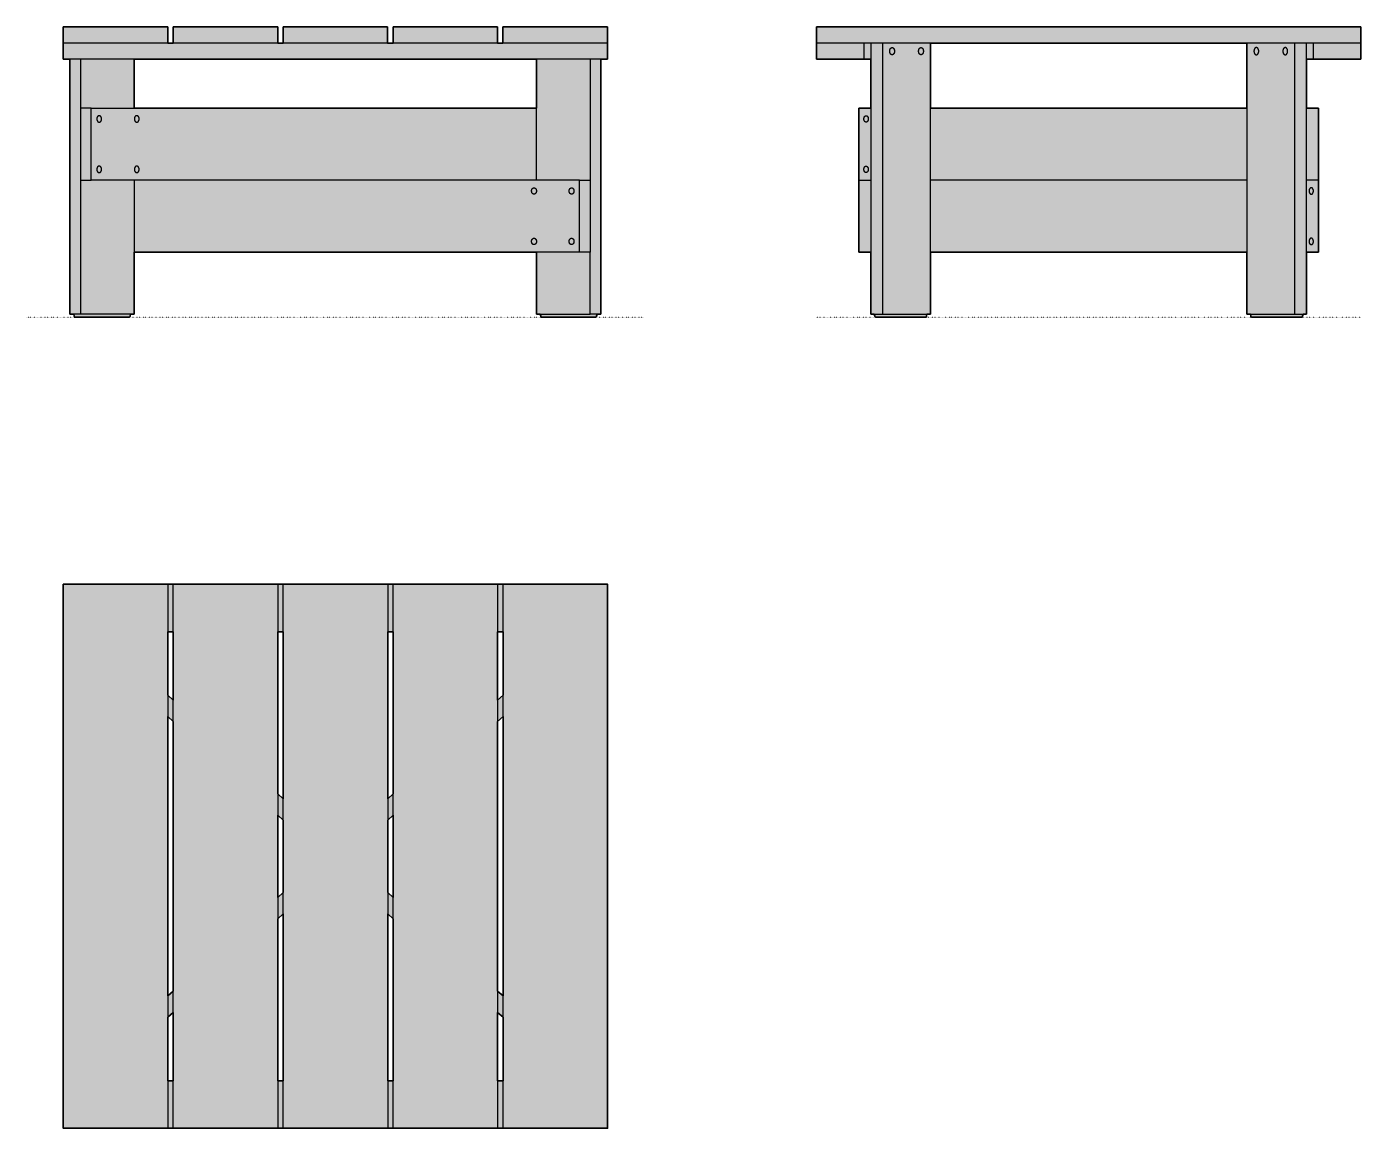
# Model space of a CAD drawing. Header units: millimetres. Extents: x 0 to 1851, y -1126 to 403.
import ezdxf

# ---------------------------------------------------------------- set-up
doc = ezdxf.new("R2010")
doc.units = ezdxf.units.MM
doc.linetypes.add('Dots', pattern=[1, 0, -1])
doc.layers.add('Blocks', color=7, linetype='Continuous')
doc.layers.add('Blocks$Fill', color=7, linetype='Continuous', true_color=0xffffff)
for name, color, linetype, lineweight, true_color in [('Blocks$Inner', 7, 'Continuous', 25, 0x007f00), ('Blocks$Outline', 7, 'Continuous', 35, 0xff3f3f), ('Groud', 7, 'Dots', 25, 0x243775)]:
    doc.layers.add(name, color=color, linetype=linetype, lineweight=lineweight, true_color=true_color)

# ---------------------------------------------------------------- blocks, each defined once
blk = doc.blocks.new('Crate Low Table Top')
at = {"layer": 'Blocks$Fill'}
h = blk.add_hatch(color=256, dxfattribs=at)
h.paths.add_polyline_path([(610, 377.5), (755, 377.5), (755, -377.5), (610, -377.5), (457.5, -377.5), (152.5, -377.5), (0, -377.5), (0, 377.5), (145, 377.5), (305, 377.5), (457.5, 377.5)], flags=0)
h.paths.add_polyline_path([(610, -223.4), (602.5, -216.7), (602.5, -311.5), (610, -311.5)], flags=0)
h.paths.add_polyline_path([(145, -223.4), (145, -311.5), (152.5, -311.5), (152.5, -216.7)], flags=0)
h.paths.add_polyline_path([(152.5, 311.5), (145, 311.5), (145, 223.4), (152.5, 216.7)], flags=0)
h.paths.add_polyline_path([(610, 311.5), (602.5, 311.5), (602.5, 216.7), (610, 223.4)], flags=0)
h.paths.add_polyline_path([(602.5, -187.1), (610, -193.8), (610, 193.8), (602.5, 187.1)], flags=0)
h.paths.add_polyline_path([(457.5, -86.6), (450, -79.8), (450, -311.5), (457.5, -311.5)], flags=0)
h.paths.add_polyline_path([(450, 50.3), (450, -50.3), (457.5, -57), (457.5, 57)], flags=0)
h.paths.add_polyline_path([(457.5, 86.6), (457.5, 311.5), (450, 311.5), (450, 79.8)], flags=0)
h.paths.add_polyline_path([(297.5, -86.6), (297.5, -311.5), (305, -311.5), (305, -79.8)], flags=0)
h.paths.add_polyline_path([(152.5, 187.1), (145, 193.8), (145, -193.8), (152.5, -187.1)], flags=0)
h.paths.add_polyline_path([(297.5, 86.6), (305, 79.8), (305, 311.5), (297.5, 311.5)], flags=0)
h.paths.add_polyline_path([(305, 50.3), (297.5, 57), (297.5, -57), (305, -50.3)], flags=0)
at = {"layer": 'Blocks$Inner'}
for p, q in [((145, 377.5), (145, -377.5)), ((297.5, 377.5), (297.5, -377.5)), ((450, 377.5), (450, -377.5)), ((602.5, 377.5), (602.5, -377.5)), ((152.5, 311.5), (145, 311.5)), ((305, 311.5), (297.5, 311.5)), ((457.5, 311.5), (450, 311.5)), ((610, 311.5), (602.5, 311.5)), ((152.5, 216.7), (145, 223.4)), ((602.5, 216.7), (610, 223.4)), ((152.5, 187.1), (145, 193.8)), ((602.5, 187.1), (610, 193.8)), ((305, 79.8), (297.5, 86.6)), ((450, 79.8), (457.5, 86.6)), ((305, 50.3), (297.5, 57)), ((450, 50.3), (457.5, 57)), ((297.5, -57), (305, -50.3)), ((457.5, -57), (450, -50.3)), ((297.5, -86.6), (305, -79.8)), ((457.5, -86.6), (450, -79.8)), ((145, -193.8), (152.5, -187.1)), ((610, -193.8), (602.5, -187.1)), ((145, -223.4), (152.5, -216.7)), ((610, -223.4), (602.5, -216.7)), ((297.5, -311.5), (305, -311.5)), ((602.5, -311.5), (610, -311.5))]:
    blk.add_line(p, q, dxfattribs=at)
for points in [[(152.5, -377.5), (145, -377.5), (0, -377.5), (0, 377.5), (145, 377.5), (152.5, 377.5), (297.5, 377.5), (305, 377.5)], [(457.5, -377.5), (450, -377.5), (305, -377.5), (297.5, -377.5), (152.5, -377.5), (152.5, 377.5)], [(305, -377.5), (305, 377.5), (450, 377.5), (457.5, 377.5)], [(610, -377.5), (602.5, -377.5), (457.5, -377.5), (457.5, 377.5), (602.5, 377.5), (610, 377.5)], [(145, -311.5), (152.5, -311.5)], [(450, -311.5), (457.5, -311.5)]]:
    blk.add_lwpolyline(points, dxfattribs=at)
blk.add_lwpolyline([(610, -377.5), (610, 377.5), (755, 377.5), (755, -377.5)], close=True, dxfattribs=at)
at = {"layer": 'Blocks$Outline'}
for points in [[(152.5, -377.5), (145, -377.5), (0, -377.5), (0, 377.5), (145, 377.5), (152.5, 377.5), (297.5, 377.5), (305, 377.5)], [(305, 377.5), (450, 377.5), (457.5, 377.5)], [(457.5, 377.5), (602.5, 377.5), (610, 377.5)], [(610, 377.5), (755, 377.5), (755, -377.5), (610, -377.5)], [(152.5, 311.5), (145, 311.5)], [(145, 311.5), (145, 223.4)], [(152.5, 216.7), (152.5, 311.5)], [(305, 311.5), (297.5, 311.5)], [(297.5, 311.5), (297.5, 86.6)], [(305, 79.8), (305, 311.5)], [(457.5, 311.5), (450, 311.5)], [(450, 311.5), (450, 79.8)], [(457.5, 86.6), (457.5, 311.5)], [(610, 311.5), (602.5, 311.5)], [(602.5, 311.5), (602.5, 216.7)], [(610, 223.4), (610, 311.5)], [(145, 223.4), (152.5, 216.7)], [(602.5, 216.7), (610, 223.4)], [(152.5, 187.1), (145, 193.8)], [(145, 193.8), (145, -193.8)], [(152.5, -187.1), (152.5, 187.1)], [(610, 193.8), (602.5, 187.1)], [(602.5, 187.1), (602.5, -187.1)], [(610, -193.8), (610, 193.8)], [(297.5, 86.6), (305, 79.8)], [(450, 79.8), (457.5, 86.6)], [(305, 50.3), (297.5, 57)], [(297.5, 57), (297.5, -57)], [(457.5, 57), (450, 50.3)], [(457.5, -57), (457.5, 57)], [(305, -50.3), (305, 50.3)], [(450, 50.3), (450, -50.3)], [(297.5, -57), (305, -50.3)], [(450, -50.3), (457.5, -57)], [(305, -79.8), (297.5, -86.6)], [(297.5, -86.6), (297.5, -311.5)], [(305, -311.5), (305, -79.8)], [(457.5, -86.6), (450, -79.8)], [(450, -79.8), (450, -311.5)], [(457.5, -311.5), (457.5, -86.6)], [(145, -193.8), (152.5, -187.1)], [(602.5, -187.1), (610, -193.8)], [(152.5, -216.7), (145, -223.4)], [(152.5, -311.5), (152.5, -216.7)], [(610, -223.4), (602.5, -216.7)], [(602.5, -216.7), (602.5, -311.5)], [(145, -223.4), (145, -311.5)], [(610, -311.5), (610, -223.4)], [(145, -311.5), (152.5, -311.5)], [(297.5, -311.5), (305, -311.5)], [(450, -311.5), (457.5, -311.5)], [(602.5, -311.5), (610, -311.5)], [(457.5, -377.5), (450, -377.5), (305, -377.5), (297.5, -377.5), (152.5, -377.5)], [(610, -377.5), (602.5, -377.5), (457.5, -377.5)]]:
    blk.add_lwpolyline(points, dxfattribs=at)
blk = doc.blocks.new('Crate Low Table Side')
at = {"layer": 'Blocks$Fill'}
h = blk.add_hatch(color=256, dxfattribs=at)
h.paths.add_polyline_path([(0.6, 358), (0.6, 380), (0.6, 403), (755.6, 403), (755.6, 380), (755.6, 358), (689.6, 358), (680.5, 358), (680.5, 290), (696.9, 290), (696.9, 190), (696.9, 90), (680.5, 90), (680.5, 4), (675.5, 4), (674.8, 1.2), (674.8, 1), (674.8, 1), (674.8, 0.9), (674.7, 0.9), (674.7, 0.8), (674.7, 0.8), (674.7, 0.7), (674.6, 0.7), (674.6, 0.7), (674.6, 0.6), (674.5, 0.6), (674.5, 0.5), (674.5, 0.5), (674.4, 0.5), (674.4, 0.4), (674.4, 0.4), (674.3, 0.3), (674.3, 0.3), (674.2, 0.3), (674.2, 0.3), (674.2, 0.2), (674.1, 0.2), (674.1, 0.2), (674, 0.2), (674, 0.1), (673.9, 0.1), (673.9, 0.1), (673.8, 0.1), (673.8, 0.1), (673.7, 0), (673.7, 0), (673.6, 0), (673.6, 0), (673.5, 0), (673.5, 0), (673.4, 0), (673.4, 0), (604.5, 0), (604.4, 0), (604.4, 0), (604.3, 0), (604.3, 0), (604.2, 0), (604.2, 0), (604.1, 0), (604.1, 0.1), (604, 0.1), (604, 0.1), (603.9, 0.1), (603.9, 0.1), (603.8, 0.2), (603.8, 0.2), (603.7, 0.2), (603.7, 0.2), (603.7, 0.3), (603.6, 0.3), (603.6, 0.3), (603.5, 0.3), (603.5, 0.4), (603.4, 0.4), (603.4, 0.5), (603.4, 0.5), (603.3, 0.5), (603.3, 0.6), (603.3, 0.6), (603.2, 0.7), (603.2, 0.7), (603.2, 0.7), (603.2, 0.8), (603.1, 0.8), (603.1, 0.9), (603.1, 0.9), (603.1, 1), (603.1, 1), (603, 1.1), (603, 1.2), (602.4, 4), (597.3, 4), (597.3, 90), (159, 90), (159, 4), (153.9, 4), (153.3, 1.2), (153.2, 1), (153.2, 1), (153.2, 0.9), (153.2, 0.9), (153.2, 0.8), (153.1, 0.8), (153.1, 0.7), (153.1, 0.7), (153.1, 0.7), (153, 0.6), (153, 0.6), (153, 0.5), (152.9, 0.5), (152.9, 0.5), (152.9, 0.4), (152.8, 0.4), (152.8, 0.3), (152.7, 0.3), (152.7, 0.3), (152.6, 0.3), (152.6, 0.2), (152.6, 0.2), (152.5, 0.2), (152.5, 0.2), (152.4, 0.1), (152.4, 0.1), (152.3, 0.1), (152.3, 0.1), (152.2, 0.1), (152.2, 0), (152.1, 0), (152.1, 0), (152, 0), (152, 0), (151.9, 0), (151.9, 0), (151.8, 0), (82.9, 0), (82.8, 0), (82.8, 0), (82.7, 0), (82.7, 0), (82.6, 0), (82.6, 0), (82.5, 0.1), (82.5, 0.1), (82.4, 0.1), (82.4, 0.1), (82.3, 0.1), (82.3, 0.2), (82.2, 0.2), (82.2, 0.2), (82.1, 0.2), (82.1, 0.3), (82.1, 0.3), (82, 0.3), (82, 0.3), (81.9, 0.4), (81.9, 0.4), (81.9, 0.5), (81.8, 0.5), (81.8, 0.5), (81.8, 0.6), (81.7, 0.6), (81.7, 0.7), (81.7, 0.7), (81.6, 0.7), (81.6, 0.8), (81.6, 0.8), (81.6, 0.9), (81.5, 0.9), (81.5, 1), (81.5, 1), (81.5, 1.1), (81.5, 1.2), (80.8, 4), (75.8, 4), (75.8, 90), (59.4, 90), (59.4, 190), (59.4, 290), (75.8, 290), (75.8, 358), (66.6, 358)], flags=0)
h.paths.add_polyline_path([(159, 290), (597.3, 290), (597.3, 380), (159, 380)], flags=0)
at = {"layer": 'Blocks$Inner'}
for p, q in [((755.6, 380), (0.6, 380)), ((66.6, 358), (66.6, 380)), ((92.2, 380), (92.2, 4)), ((664.1, 4), (664.1, 380)), ((689.6, 380), (689.6, 358)), ((159, 290), (597.3, 290)), ((59.4, 190), (75.8, 190)), ((597.3, 190), (159, 190)), ((696.9, 190), (680.5, 190)), ((597.3, 90), (159, 90))]:
    blk.add_line(p, q, dxfattribs=at)
for points in [[(680.5, 358), (689.6, 358), (755.6, 358), (755.6, 380), (755.6, 403), (0.6, 403), (0.6, 380), (0.6, 358), (66.6, 358), (75.8, 358)], [(75.8, 380), (75.8, 4), (92.2, 4), (159, 4), (159, 380)], [(105.5, 374), (105.6, 374), (105.7, 374), (105.8, 374), (105.8, 374), (105.9, 374), (106, 374), (106.1, 373.9), (106.1, 373.9), (106.2, 373.9), (106.3, 373.9), (106.4, 373.8), (106.4, 373.8), (106.5, 373.8), (106.6, 373.7), (106.7, 373.7), (106.8, 373.6), (106.8, 373.6), (106.9, 373.6), (107, 373.5), (107.1, 373.4), (107.1, 373.4), (107.2, 373.3), (107.3, 373.3), (107.4, 373.2), (107.4, 373.1), (107.5, 373), (107.6, 373), (107.6, 372.9), (107.7, 372.8), (107.8, 372.7), (107.8, 372.6), (107.9, 372.5), (107.9, 372.4), (108, 372.3), (108.1, 372.3), (108.1, 372.2), (108.2, 372.1), (108.2, 371.9), (108.3, 371.8), (108.3, 371.7), (108.4, 371.6), (108.4, 371.5), (108.5, 371.4), (108.5, 371.3), (108.5, 371.2), (108.6, 371.1), (108.6, 371), (108.6, 370.8), (108.7, 370.7), (108.7, 370.6), (108.7, 370.4), (108.8, 370.1), (108.8, 369.9), (108.8, 369.7), (108.9, 369.4), (108.9, 369.2), (108.9, 369)], [(597.3, 380), (597.3, 4), (664.1, 4), (680.5, 4), (680.5, 380)], [(650.8, 374), (650.7, 374), (650.6, 374), (650.6, 374), (650.5, 374), (650.4, 374), (650.3, 374), (650.2, 373.9), (650.2, 373.9), (650.1, 373.9), (650, 373.9), (649.9, 373.8), (649.9, 373.8), (649.8, 373.8), (649.7, 373.7), (649.6, 373.7), (649.5, 373.6), (649.5, 373.6), (649.4, 373.6), (649.3, 373.5), (649.2, 373.4), (649.2, 373.4), (649.1, 373.3), (649, 373.3), (649, 373.2), (648.9, 373.1), (648.8, 373), (648.7, 373), (648.7, 372.9), (648.6, 372.8), (648.5, 372.7), (648.5, 372.6), (648.4, 372.5), (648.4, 372.4), (648.3, 372.3), (648.2, 372.3), (648.2, 372.2), (648.1, 372.1), (648.1, 371.9), (648, 371.8), (648, 371.7), (647.9, 371.6), (647.9, 371.5), (647.9, 371.4), (647.8, 371.3), (647.8, 371.2), (647.7, 371.1), (647.7, 371), (647.7, 370.8), (647.6, 370.7), (647.6, 370.6), (647.6, 370.4), (647.5, 370.1), (647.5, 369.9), (647.5, 369.7), (647.5, 369.4), (647.4, 369.2), (647.4, 369)], [(75.8, 90), (59.4, 90), (59.4, 190), (59.4, 290), (75.8, 290)], [(680.5, 290), (696.9, 290), (696.9, 190), (696.9, 90), (680.5, 90)], [(153.9, 4), (153.3, 1.2), (153.3, 1.1), (153.3, 1.1), (153.2, 1), (153.2, 1), (153.2, 0.9), (153.2, 0.9), (153.2, 0.8), (153.1, 0.8), (153.1, 0.7), (153.1, 0.7), (153.1, 0.7), (153, 0.6), (153, 0.6), (153, 0.5), (152.9, 0.5), (152.9, 0.5), (152.9, 0.4), (152.8, 0.4), (152.8, 0.3), (152.7, 0.3), (152.7, 0.3), (152.6, 0.3), (152.6, 0.2), (152.6, 0.2), (152.5, 0.2), (152.5, 0.2), (152.4, 0.1), (152.4, 0.1), (152.3, 0.1), (152.3, 0.1), (152.2, 0.1), (152.2, 0), (152.1, 0), (152.1, 0), (152, 0), (152, 0), (151.9, 0), (151.9, 0), (151.8, 0), (151.8, 0), (151.8, 0), (151.7, 0), (151.4, 0), (93.9, 0), (93.5, 0), (92, 0), (91.8, 0), (83.4, 0), (83.1, 0), (83, 0), (82.9, 0), (82.9, 0), (82.8, 0), (82.8, 0), (82.7, 0), (82.7, 0), (82.6, 0), (82.6, 0), (82.5, 0.1), (82.5, 0.1), (82.4, 0.1), (82.4, 0.1), (82.3, 0.1), (82.3, 0.2), (82.2, 0.2), (82.2, 0.2), (82.1, 0.2), (82.1, 0.3), (82.1, 0.3), (82, 0.3), (82, 0.3), (81.9, 0.4), (81.9, 0.4), (81.9, 0.5), (81.8, 0.5), (81.8, 0.5), (81.8, 0.6), (81.7, 0.6), (81.7, 0.7), (81.7, 0.7), (81.6, 0.7), (81.6, 0.8), (81.6, 0.8), (81.6, 0.9), (81.5, 0.9), (81.5, 1), (81.5, 1), (81.5, 1.1), (81.5, 1.1), (81.5, 1.2), (80.8, 4)], [(675.5, 4), (674.8, 1.2), (674.8, 1.1), (674.8, 1.1), (674.8, 1), (674.8, 1), (674.8, 0.9), (674.7, 0.9), (674.7, 0.8), (674.7, 0.8), (674.7, 0.7), (674.6, 0.7), (674.6, 0.7), (674.6, 0.6), (674.5, 0.6), (674.5, 0.5), (674.5, 0.5), (674.4, 0.5), (674.4, 0.4), (674.4, 0.4), (674.3, 0.3), (674.3, 0.3), (674.2, 0.3), (674.2, 0.3), (674.2, 0.2), (674.1, 0.2), (674.1, 0.2), (674, 0.2), (674, 0.1), (673.9, 0.1), (673.9, 0.1), (673.8, 0.1), (673.8, 0.1), (673.7, 0), (673.7, 0), (673.6, 0), (673.6, 0), (673.5, 0), (673.5, 0), (673.4, 0), (673.4, 0), (672.9, 0), (664.5, 0), (662.4, 0), (604.9, 0), (604.5, 0), (604.4, 0), (604.4, 0), (604.3, 0), (604.3, 0), (604.2, 0), (604.2, 0), (604.1, 0), (604.1, 0.1), (604, 0.1), (604, 0.1), (603.9, 0.1), (603.9, 0.1), (603.8, 0.2), (603.8, 0.2), (603.7, 0.2), (603.7, 0.2), (603.7, 0.3), (603.6, 0.3), (603.6, 0.3), (603.5, 0.3), (603.5, 0.4), (603.4, 0.4), (603.4, 0.5), (603.4, 0.5), (603.3, 0.5), (603.3, 0.6), (603.3, 0.6), (603.2, 0.7), (603.2, 0.7), (603.2, 0.7), (603.2, 0.8), (603.1, 0.8), (603.1, 0.9), (603.1, 0.9), (603.1, 1), (603.1, 1), (603, 1.1), (603, 1.1), (603, 1.2), (602.4, 4)]]:
    blk.add_lwpolyline(points, dxfattribs=at)
for points in [[(102.2, 368.8), (102.2, 369), (102.2, 369.2), (102.2, 369.4), (102.2, 369.7), (102.2, 369.9), (102.3, 370.1), (102.3, 370.4), (102.4, 370.6), (102.4, 370.7), (102.4, 370.8), (102.5, 371), (102.5, 371.1), (102.5, 371.2), (102.6, 371.3), (102.6, 371.4), (102.6, 371.5), (102.7, 371.6), (102.7, 371.7), (102.8, 371.8), (102.8, 371.9), (102.9, 372.1), (102.9, 372.2), (103, 372.3), (103, 372.3), (103.1, 372.4), (103.2, 372.5), (103.2, 372.6), (103.3, 372.7), (103.4, 372.8), (103.4, 372.9), (103.5, 373), (103.6, 373), (103.6, 373.1), (103.7, 373.2), (103.8, 373.3), (103.8, 373.3), (103.9, 373.4), (104, 373.4), (104.1, 373.5), (104.1, 373.6), (104.2, 373.6), (104.3, 373.6), (104.4, 373.7), (104.5, 373.7), (104.5, 373.8), (104.6, 373.8), (104.7, 373.8), (104.8, 373.9), (104.8, 373.9), (104.9, 373.9), (105, 373.9), (105.1, 374), (105.2, 374), (105.2, 374), (105.3, 374), (105.4, 374), (105.5, 374), (105.5, 374), (105.6, 374), (105.6, 374), (105.7, 374), (105.7, 374), (105.7, 374), (105.8, 374), (105.8, 374), (105.9, 374), (105.9, 374), (106, 374), (106, 373.9), (106, 373.9), (106.1, 373.9), (106.1, 373.9), (106.2, 373.9), (106.2, 373.9), (106.3, 373.9), (106.4, 373.8), (106.4, 373.8), (106.5, 373.8), (106.6, 373.7), (106.7, 373.7), (106.7, 373.7), (106.8, 373.6), (106.9, 373.6), (106.9, 373.5), (107, 373.5), (107, 373.5), (107.1, 373.4), (107.2, 373.4), (107.2, 373.3), (107.3, 373.3), (107.3, 373.2), (107.4, 373.2), (107.4, 373.1), (107.5, 373.1), (107.5, 373), (107.6, 372.9), (107.7, 372.8), (107.8, 372.7), (107.8, 372.6), (107.9, 372.5), (108, 372.4), (108, 372.3), (108.1, 372.2), (108.2, 372.1), (108.2, 372), (108.3, 371.9), (108.3, 371.8), (108.4, 371.6), (108.4, 371.5), (108.4, 371.4), (108.5, 371.3), (108.5, 371.2), (108.6, 371), (108.6, 370.8), (108.7, 370.6), (108.7, 370.5), (108.7, 370.3), (108.8, 370.2), (108.8, 370), (108.8, 369.9), (108.8, 369.6), (108.9, 369.4), (108.9, 369.2), (108.9, 369), (108.9, 368.8), (108.9, 368.6), (108.8, 368.3), (108.8, 368.1), (108.8, 367.9), (108.7, 367.6), (108.7, 367.4), (108.7, 367.3), (108.6, 367.2), (108.6, 367), (108.6, 366.9), (108.5, 366.8), (108.5, 366.7), (108.5, 366.6), (108.4, 366.5), (108.4, 366.4), (108.3, 366.3), (108.3, 366.2), (108.2, 366.1), (108.2, 365.9), (108.1, 365.8), (108.1, 365.7), (108, 365.7), (107.9, 365.6), (107.9, 365.5), (107.8, 365.4), (107.8, 365.3), (107.7, 365.2), (107.6, 365.1), (107.6, 365), (107.5, 365), (107.4, 364.9), (107.4, 364.8), (107.3, 364.7), (107.2, 364.7), (107.1, 364.6), (107.1, 364.6), (107, 364.5), (106.9, 364.4), (106.8, 364.4), (106.8, 364.4), (106.7, 364.3), (106.6, 364.3), (106.5, 364.2), (106.4, 364.2), (106.4, 364.2), (106.3, 364.1), (106.2, 364.1), (106.1, 364.1), (106.1, 364.1), (106, 364), (105.9, 364), (105.8, 364), (105.8, 364), (105.7, 364), (105.6, 364), (105.5, 364), (105.5, 364), (105.4, 364), (105.3, 364), (105.2, 364), (105.2, 364), (105.1, 364), (105, 364.1), (104.9, 364.1), (104.8, 364.1), (104.8, 364.1), (104.7, 364.2), (104.6, 364.2), (104.5, 364.2), (104.5, 364.3), (104.4, 364.3), (104.3, 364.4), (104.2, 364.4), (104.1, 364.4), (104.1, 364.5), (104, 364.6), (103.9, 364.6), (103.8, 364.7), (103.8, 364.7), (103.7, 364.8), (103.6, 364.9), (103.6, 365), (103.5, 365), (103.4, 365.1), (103.4, 365.2), (103.3, 365.3), (103.2, 365.4), (103.2, 365.5), (103.1, 365.6), (103, 365.7), (103, 365.7), (102.9, 365.8), (102.9, 365.9), (102.8, 366.1), (102.8, 366.2), (102.7, 366.3), (102.7, 366.4), (102.6, 366.5), (102.6, 366.6), (102.6, 366.7), (102.5, 366.8), (102.5, 366.9), (102.5, 367), (102.4, 367.2), (102.4, 367.3), (102.4, 367.4), (102.3, 367.6), (102.3, 367.9), (102.2, 368.1), (102.2, 368.3), (102.2, 368.6)], [(142.3, 368.8), (142.3, 369), (142.3, 369.2), (142.3, 369.4), (142.3, 369.7), (142.3, 369.9), (142.3, 370.1), (142.4, 370.4), (142.4, 370.6), (142.5, 370.7), (142.5, 370.8), (142.5, 371), (142.6, 371.1), (142.6, 371.2), (142.6, 371.3), (142.7, 371.4), (142.7, 371.5), (142.8, 371.6), (142.8, 371.7), (142.8, 371.8), (142.9, 371.9), (143, 372.1), (143, 372.2), (143.1, 372.3), (143.1, 372.3), (143.2, 372.4), (143.2, 372.5), (143.3, 372.6), (143.4, 372.7), (143.4, 372.8), (143.5, 372.9), (143.6, 373), (143.6, 373), (143.7, 373.1), (143.8, 373.2), (143.8, 373.3), (143.9, 373.3), (144, 373.4), (144.1, 373.4), (144.1, 373.5), (144.2, 373.6), (144.3, 373.6), (144.4, 373.6), (144.4, 373.7), (144.5, 373.7), (144.6, 373.8), (144.7, 373.8), (144.8, 373.8), (144.8, 373.9), (144.9, 373.9), (145, 373.9), (145.1, 373.9), (145.1, 374), (145.2, 374), (145.3, 374), (145.4, 374), (145.4, 374), (145.5, 374), (145.6, 374), (145.7, 374), (145.7, 374), (145.8, 374), (145.9, 374), (146, 374), (146, 374), (146.1, 373.9), (146.2, 373.9), (146.3, 373.9), (146.4, 373.9), (146.4, 373.8), (146.5, 373.8), (146.6, 373.8), (146.7, 373.7), (146.7, 373.7), (146.8, 373.6), (146.9, 373.6), (147, 373.6), (147.1, 373.5), (147.1, 373.4), (147.2, 373.4), (147.3, 373.3), (147.4, 373.3), (147.4, 373.2), (147.5, 373.1), (147.6, 373), (147.6, 373), (147.7, 372.9), (147.8, 372.8), (147.8, 372.7), (147.9, 372.6), (148, 372.5), (148, 372.4), (148.1, 372.3), (148.1, 372.3), (148.2, 372.2), (148.2, 372.1), (148.3, 371.9), (148.3, 371.8), (148.4, 371.7), (148.4, 371.6), (148.5, 371.5), (148.5, 371.4), (148.6, 371.3), (148.6, 371.2), (148.6, 371.1), (148.7, 371), (148.7, 370.8), (148.7, 370.7), (148.8, 370.6), (148.8, 370.4), (148.8, 370.1), (148.9, 369.9), (148.9, 369.7), (148.9, 369.4), (148.9, 369.2), (148.9, 369), (148.9, 368.8), (148.9, 368.6), (148.9, 368.3), (148.9, 368.1), (148.8, 367.9), (148.8, 367.6), (148.8, 367.4), (148.7, 367.3), (148.7, 367.2), (148.7, 367), (148.6, 366.9), (148.6, 366.8), (148.6, 366.7), (148.5, 366.6), (148.5, 366.5), (148.4, 366.4), (148.4, 366.3), (148.3, 366.2), (148.3, 366.1), (148.2, 365.9), (148.2, 365.8), (148.1, 365.7), (148.1, 365.7), (148, 365.6), (148, 365.5), (147.9, 365.4), (147.8, 365.3), (147.8, 365.2), (147.7, 365.1), (147.6, 365), (147.6, 365), (147.5, 364.9), (147.4, 364.8), (147.4, 364.7), (147.3, 364.7), (147.2, 364.6), (147.1, 364.6), (147.1, 364.5), (147, 364.4), (146.9, 364.4), (146.8, 364.4), (146.7, 364.3), (146.7, 364.3), (146.6, 364.2), (146.5, 364.2), (146.4, 364.2), (146.4, 364.1), (146.3, 364.1), (146.2, 364.1), (146.1, 364.1), (146, 364), (146, 364), (145.9, 364), (145.8, 364), (145.7, 364), (145.7, 364), (145.6, 364), (145.5, 364), (145.4, 364), (145.4, 364), (145.3, 364), (145.2, 364), (145.1, 364), (145.1, 364.1), (145, 364.1), (144.9, 364.1), (144.8, 364.1), (144.8, 364.2), (144.7, 364.2), (144.6, 364.2), (144.5, 364.3), (144.4, 364.3), (144.4, 364.4), (144.3, 364.4), (144.2, 364.4), (144.1, 364.5), (144.1, 364.6), (144, 364.6), (143.9, 364.7), (143.8, 364.7), (143.8, 364.8), (143.7, 364.9), (143.6, 365), (143.6, 365), (143.5, 365.1), (143.4, 365.2), (143.4, 365.3), (143.3, 365.4), (143.2, 365.5), (143.2, 365.6), (143.1, 365.7), (143.1, 365.7), (143, 365.8), (143, 365.9), (142.9, 366.1), (142.8, 366.2), (142.8, 366.3), (142.8, 366.4), (142.7, 366.5), (142.7, 366.6), (142.6, 366.7), (142.6, 366.8), (142.6, 366.9), (142.5, 367), (142.5, 367.2), (142.5, 367.3), (142.4, 367.4), (142.4, 367.6), (142.3, 367.9), (142.3, 368.1), (142.3, 368.3), (142.3, 368.6)], [(614, 368.8), (614, 369), (614, 369.2), (614, 369.4), (614, 369.7), (614, 369.9), (614, 370.1), (613.9, 370.4), (613.9, 370.6), (613.8, 370.7), (613.8, 370.8), (613.8, 371), (613.7, 371.1), (613.7, 371.2), (613.7, 371.3), (613.6, 371.4), (613.6, 371.5), (613.5, 371.6), (613.5, 371.7), (613.5, 371.8), (613.4, 371.9), (613.4, 372.1), (613.3, 372.2), (613.2, 372.3), (613.2, 372.3), (613.1, 372.4), (613.1, 372.5), (613, 372.6), (612.9, 372.7), (612.9, 372.8), (612.8, 372.9), (612.7, 373), (612.7, 373), (612.6, 373.1), (612.5, 373.2), (612.5, 373.3), (612.4, 373.3), (612.3, 373.4), (612.2, 373.4), (612.2, 373.5), (612.1, 373.6), (612, 373.6), (611.9, 373.6), (611.9, 373.7), (611.8, 373.7), (611.7, 373.8), (611.6, 373.8), (611.5, 373.8), (611.5, 373.9), (611.4, 373.9), (611.3, 373.9), (611.2, 373.9), (611.2, 374), (611.1, 374), (611, 374), (610.9, 374), (610.9, 374), (610.8, 374), (610.7, 374), (610.6, 374), (610.6, 374), (610.5, 374), (610.4, 374), (610.3, 374), (610.3, 374), (610.2, 373.9), (610.1, 373.9), (610, 373.9), (609.9, 373.9), (609.9, 373.8), (609.8, 373.8), (609.7, 373.8), (609.6, 373.7), (609.6, 373.7), (609.5, 373.6), (609.4, 373.6), (609.3, 373.6), (609.2, 373.5), (609.2, 373.4), (609.1, 373.4), (609, 373.3), (609, 373.3), (608.9, 373.2), (608.8, 373.1), (608.7, 373), (608.7, 373), (608.6, 372.9), (608.5, 372.8), (608.5, 372.7), (608.4, 372.6), (608.3, 372.5), (608.3, 372.4), (608.2, 372.3), (608.2, 372.3), (608.1, 372.2), (608.1, 372.1), (608, 371.9), (608, 371.8), (607.9, 371.7), (607.9, 371.6), (607.8, 371.5), (607.8, 371.4), (607.7, 371.3), (607.7, 371.2), (607.7, 371.1), (607.6, 371), (607.6, 370.8), (607.6, 370.7), (607.5, 370.6), (607.5, 370.4), (607.5, 370.1), (607.4, 369.9), (607.4, 369.7), (607.4, 369.4), (607.4, 369.2), (607.4, 369), (607.4, 368.8), (607.4, 368.6), (607.4, 368.3), (607.4, 368.1), (607.5, 367.9), (607.5, 367.6), (607.5, 367.4), (607.6, 367.3), (607.6, 367.2), (607.6, 367), (607.7, 366.9), (607.7, 366.8), (607.7, 366.7), (607.8, 366.6), (607.8, 366.5), (607.9, 366.4), (607.9, 366.3), (608, 366.2), (608, 366.1), (608.1, 365.9), (608.1, 365.8), (608.2, 365.7), (608.2, 365.7), (608.3, 365.6), (608.3, 365.5), (608.4, 365.4), (608.5, 365.3), (608.5, 365.2), (608.6, 365.1), (608.7, 365), (608.7, 365), (608.8, 364.9), (608.9, 364.8), (609, 364.7), (609, 364.7), (609.1, 364.6), (609.2, 364.6), (609.2, 364.5), (609.3, 364.4), (609.4, 364.4), (609.5, 364.4), (609.6, 364.3), (609.6, 364.3), (609.7, 364.2), (609.8, 364.2), (609.9, 364.2), (609.9, 364.1), (610, 364.1), (610.1, 364.1), (610.2, 364.1), (610.3, 364), (610.3, 364), (610.4, 364), (610.5, 364), (610.6, 364), (610.6, 364), (610.7, 364), (610.8, 364), (610.9, 364), (610.9, 364), (611, 364), (611.1, 364), (611.2, 364), (611.2, 364.1), (611.3, 364.1), (611.4, 364.1), (611.5, 364.1), (611.5, 364.2), (611.6, 364.2), (611.7, 364.2), (611.8, 364.3), (611.9, 364.3), (611.9, 364.4), (612, 364.4), (612.1, 364.4), (612.2, 364.5), (612.2, 364.6), (612.3, 364.6), (612.4, 364.7), (612.5, 364.7), (612.5, 364.8), (612.6, 364.9), (612.7, 365), (612.7, 365), (612.8, 365.1), (612.9, 365.2), (612.9, 365.3), (613, 365.4), (613.1, 365.5), (613.1, 365.6), (613.2, 365.7), (613.2, 365.7), (613.3, 365.8), (613.4, 365.9), (613.4, 366.1), (613.5, 366.2), (613.5, 366.3), (613.5, 366.4), (613.6, 366.5), (613.6, 366.6), (613.7, 366.7), (613.7, 366.8), (613.7, 366.9), (613.8, 367), (613.8, 367.2), (613.8, 367.3), (613.9, 367.4), (613.9, 367.6), (614, 367.9), (614, 368.1), (614, 368.3), (614, 368.6)], [(654.1, 368.8), (654.1, 369), (654.1, 369.2), (654.1, 369.4), (654.1, 369.7), (654.1, 369.9), (654, 370.1), (654, 370.4), (653.9, 370.6), (653.9, 370.7), (653.9, 370.8), (653.9, 371), (653.8, 371.1), (653.8, 371.2), (653.7, 371.3), (653.7, 371.4), (653.7, 371.5), (653.6, 371.6), (653.6, 371.7), (653.5, 371.8), (653.5, 371.9), (653.4, 372.1), (653.4, 372.2), (653.3, 372.3), (653.3, 372.3), (653.2, 372.4), (653.1, 372.5), (653.1, 372.6), (653, 372.7), (652.9, 372.8), (652.9, 372.9), (652.8, 373), (652.7, 373), (652.7, 373.1), (652.6, 373.2), (652.5, 373.3), (652.5, 373.3), (652.4, 373.4), (652.3, 373.4), (652.2, 373.5), (652.2, 373.6), (652.1, 373.6), (652, 373.6), (651.9, 373.7), (651.9, 373.7), (651.8, 373.8), (651.7, 373.8), (651.6, 373.8), (651.5, 373.9), (651.5, 373.9), (651.4, 373.9), (651.3, 373.9), (651.2, 374), (651.2, 374), (651.1, 374), (651, 374), (650.9, 374), (650.9, 374), (650.8, 374), (650.7, 374), (650.7, 374), (650.6, 374), (650.6, 374), (650.6, 374), (650.5, 374), (650.5, 374), (650.4, 374), (650.4, 374), (650.3, 374), (650.3, 373.9), (650.3, 373.9), (650.2, 373.9), (650.2, 373.9), (650.1, 373.9), (650.1, 373.9), (650, 373.9), (649.9, 373.8), (649.9, 373.8), (649.8, 373.8), (649.7, 373.7), (649.7, 373.7), (649.6, 373.7), (649.5, 373.6), (649.5, 373.6), (649.4, 373.5), (649.3, 373.5), (649.3, 373.5), (649.2, 373.4), (649.1, 373.4), (649.1, 373.3), (649, 373.3), (649, 373.2), (648.9, 373.2), (648.9, 373.1), (648.8, 373.1), (648.8, 373), (648.7, 372.9), (648.6, 372.8), (648.6, 372.7), (648.5, 372.6), (648.4, 372.5), (648.3, 372.4), (648.3, 372.3), (648.2, 372.2), (648.1, 372.1), (648.1, 372), (648, 371.9), (648, 371.8), (647.9, 371.6), (647.9, 371.5), (647.9, 371.4), (647.8, 371.3), (647.8, 371.2), (647.7, 371), (647.7, 370.8), (647.6, 370.6), (647.6, 370.5), (647.6, 370.3), (647.5, 370.2), (647.5, 370), (647.5, 369.9), (647.5, 369.6), (647.4, 369.4), (647.4, 369.2), (647.4, 369), (647.4, 368.8), (647.5, 368.6), (647.5, 368.3), (647.5, 368.1), (647.5, 367.9), (647.6, 367.6), (647.6, 367.4), (647.6, 367.3), (647.7, 367.2), (647.7, 367), (647.7, 366.9), (647.8, 366.8), (647.8, 366.7), (647.9, 366.6), (647.9, 366.5), (647.9, 366.4), (648, 366.3), (648, 366.2), (648.1, 366.1), (648.1, 365.9), (648.2, 365.8), (648.2, 365.7), (648.3, 365.7), (648.4, 365.6), (648.4, 365.5), (648.5, 365.4), (648.5, 365.3), (648.6, 365.2), (648.7, 365.1), (648.7, 365), (648.8, 365), (648.9, 364.9), (649, 364.8), (649, 364.7), (649.1, 364.7), (649.2, 364.6), (649.2, 364.6), (649.3, 364.5), (649.4, 364.4), (649.5, 364.4), (649.5, 364.4), (649.6, 364.3), (649.7, 364.3), (649.8, 364.2), (649.9, 364.2), (649.9, 364.2), (650, 364.1), (650.1, 364.1), (650.2, 364.1), (650.2, 364.1), (650.3, 364), (650.4, 364), (650.5, 364), (650.6, 364), (650.6, 364), (650.7, 364), (650.8, 364), (650.9, 364), (650.9, 364), (651, 364), (651.1, 364), (651.2, 364), (651.2, 364), (651.3, 364.1), (651.4, 364.1), (651.5, 364.1), (651.5, 364.1), (651.6, 364.2), (651.7, 364.2), (651.8, 364.2), (651.9, 364.3), (651.9, 364.3), (652, 364.4), (652.1, 364.4), (652.2, 364.4), (652.2, 364.5), (652.3, 364.6), (652.4, 364.6), (652.5, 364.7), (652.5, 364.7), (652.6, 364.8), (652.7, 364.9), (652.7, 365), (652.8, 365), (652.9, 365.1), (652.9, 365.2), (653, 365.3), (653.1, 365.4), (653.1, 365.5), (653.2, 365.6), (653.3, 365.7), (653.3, 365.7), (653.4, 365.8), (653.4, 365.9), (653.5, 366.1), (653.5, 366.2), (653.6, 366.3), (653.6, 366.4), (653.7, 366.5), (653.7, 366.6), (653.7, 366.7), (653.8, 366.8), (653.8, 366.9), (653.9, 367), (653.9, 367.2), (653.9, 367.3), (653.9, 367.4), (654, 367.6), (654, 367.9), (654.1, 368.1), (654.1, 368.3), (654.1, 368.6)], [(72.4, 275.2), (72.4, 275), (72.4, 274.8), (72.4, 274.6), (72.4, 274.4), (72.4, 274.2), (72.4, 274), (72.3, 273.8), (72.3, 273.6), (72.3, 273.4), (72.2, 273.3), (72.2, 273.2), (72.2, 273.1), (72.1, 273), (72.1, 272.9), (72.1, 272.8), (72, 272.7), (72, 272.6), (72, 272.5), (71.9, 272.4), (71.9, 272.3), (71.8, 272.3), (71.8, 272.2), (71.7, 272.1), (71.7, 272), (71.6, 271.9), (71.6, 271.8), (71.5, 271.7), (71.5, 271.7), (71.4, 271.6), (71.3, 271.5), (71.3, 271.4), (71.2, 271.4), (71.1, 271.3), (71.1, 271.2), (71, 271.2), (71, 271.1), (70.9, 271.1), (70.8, 271), (70.8, 271), (70.7, 270.9), (70.6, 270.9), (70.5, 270.8), (70.5, 270.8), (70.4, 270.7), (70.3, 270.7), (70.3, 270.7), (70.2, 270.6), (70.1, 270.6), (70.1, 270.6), (70, 270.6), (69.9, 270.6), (69.8, 270.5), (69.8, 270.5), (69.7, 270.5), (69.6, 270.5), (69.6, 270.5), (69.5, 270.5), (69.4, 270.5), (69.4, 270.5), (69.3, 270.5), (69.2, 270.5), (69.2, 270.5), (69.1, 270.5), (69, 270.5), (69, 270.6), (68.9, 270.6), (68.8, 270.6), (68.8, 270.6), (68.7, 270.6), (68.6, 270.7), (68.5, 270.7), (68.5, 270.7), (68.4, 270.8), (68.3, 270.8), (68.3, 270.9), (68.2, 270.9), (68.1, 271), (68.1, 271), (68, 271.1), (67.9, 271.1), (67.9, 271.2), (67.8, 271.2), (67.7, 271.3), (67.7, 271.4), (67.6, 271.4), (67.5, 271.5), (67.5, 271.6), (67.4, 271.7), (67.4, 271.7), (67.3, 271.8), (67.3, 271.9), (67.2, 272), (67.2, 272.1), (67.1, 272.2), (67.1, 272.3), (67, 272.3), (67, 272.4), (66.9, 272.5), (66.9, 272.6), (66.8, 272.7), (66.8, 272.8), (66.8, 272.9), (66.7, 273), (66.7, 273.1), (66.7, 273.2), (66.6, 273.3), (66.6, 273.4), (66.6, 273.6), (66.5, 273.8), (66.5, 274), (66.5, 274.2), (66.5, 274.4), (66.4, 274.6), (66.4, 274.8), (66.4, 275), (66.4, 275.2), (66.4, 275.4), (66.5, 275.6), (66.5, 275.8), (66.5, 276), (66.5, 276.2), (66.6, 276.4), (66.6, 276.6), (66.6, 276.7), (66.7, 276.8), (66.7, 276.9), (66.7, 277), (66.8, 277.1), (66.8, 277.2), (66.8, 277.3), (66.9, 277.4), (66.9, 277.5), (67, 277.6), (67, 277.7), (67.1, 277.7), (67.1, 277.8), (67.2, 277.9), (67.2, 278), (67.3, 278.1), (67.3, 278.2), (67.4, 278.3), (67.4, 278.3), (67.5, 278.4), (67.5, 278.5), (67.6, 278.6), (67.7, 278.6), (67.7, 278.7), (67.8, 278.8), (67.9, 278.8), (67.9, 278.9), (68, 278.9), (68.1, 279), (68.1, 279), (68.2, 279.1), (68.3, 279.1), (68.3, 279.2), (68.4, 279.2), (68.5, 279.3), (68.5, 279.3), (68.6, 279.3), (68.7, 279.4), (68.8, 279.4), (68.8, 279.4), (68.9, 279.4), (69, 279.4), (69, 279.5), (69.1, 279.5), (69.2, 279.5), (69.2, 279.5), (69.3, 279.5), (69.4, 279.5), (69.4, 279.5), (69.5, 279.5), (69.6, 279.5), (69.6, 279.5), (69.7, 279.5), (69.8, 279.5), (69.8, 279.5), (69.9, 279.4), (70, 279.4), (70.1, 279.4), (70.1, 279.4), (70.2, 279.4), (70.3, 279.3), (70.3, 279.3), (70.4, 279.3), (70.5, 279.2), (70.5, 279.2), (70.6, 279.1), (70.7, 279.1), (70.8, 279), (70.8, 279), (70.9, 278.9), (71, 278.9), (71, 278.8), (71.1, 278.8), (71.1, 278.7), (71.2, 278.6), (71.3, 278.6), (71.3, 278.5), (71.4, 278.4), (71.5, 278.3), (71.5, 278.3), (71.6, 278.2), (71.6, 278.1), (71.7, 278), (71.7, 277.9), (71.8, 277.8), (71.8, 277.7), (71.9, 277.7), (71.9, 277.6), (72, 277.5), (72, 277.4), (72, 277.3), (72.1, 277.2), (72.1, 277.1), (72.1, 277), (72.2, 276.9), (72.2, 276.8), (72.2, 276.7), (72.3, 276.6), (72.3, 276.4), (72.3, 276.2), (72.4, 276), (72.4, 275.8), (72.4, 275.6), (72.4, 275.4)], [(72.4, 205.2), (72.4, 205), (72.4, 204.8), (72.4, 204.6), (72.4, 204.4), (72.4, 204.2), (72.4, 204), (72.3, 203.8), (72.3, 203.6), (72.3, 203.4), (72.2, 203.3), (72.2, 203.2), (72.2, 203.1), (72.1, 203), (72.1, 202.9), (72.1, 202.8), (72, 202.7), (72, 202.6), (72, 202.5), (71.9, 202.4), (71.9, 202.3), (71.8, 202.3), (71.8, 202.2), (71.7, 202.1), (71.7, 202), (71.6, 201.9), (71.6, 201.8), (71.5, 201.7), (71.5, 201.7), (71.4, 201.6), (71.3, 201.5), (71.3, 201.4), (71.2, 201.4), (71.1, 201.3), (71.1, 201.2), (71, 201.2), (71, 201.1), (70.9, 201.1), (70.8, 201), (70.8, 201), (70.7, 200.9), (70.6, 200.9), (70.5, 200.8), (70.5, 200.8), (70.4, 200.7), (70.3, 200.7), (70.3, 200.7), (70.2, 200.6), (70.1, 200.6), (70.1, 200.6), (70, 200.6), (69.9, 200.6), (69.8, 200.5), (69.8, 200.5), (69.7, 200.5), (69.6, 200.5), (69.6, 200.5), (69.5, 200.5), (69.4, 200.5), (69.4, 200.5), (69.3, 200.5), (69.2, 200.5), (69.2, 200.5), (69.1, 200.5), (69, 200.5), (69, 200.6), (68.9, 200.6), (68.8, 200.6), (68.8, 200.6), (68.7, 200.6), (68.6, 200.7), (68.5, 200.7), (68.5, 200.7), (68.4, 200.8), (68.3, 200.8), (68.3, 200.9), (68.2, 200.9), (68.1, 201), (68.1, 201), (68, 201.1), (67.9, 201.1), (67.9, 201.2), (67.8, 201.2), (67.7, 201.3), (67.7, 201.4), (67.6, 201.4), (67.5, 201.5), (67.5, 201.6), (67.4, 201.7), (67.4, 201.7), (67.3, 201.8), (67.3, 201.9), (67.2, 202), (67.2, 202.1), (67.1, 202.2), (67.1, 202.3), (67, 202.3), (67, 202.4), (66.9, 202.5), (66.9, 202.6), (66.8, 202.7), (66.8, 202.8), (66.8, 202.9), (66.7, 203), (66.7, 203.1), (66.7, 203.2), (66.6, 203.3), (66.6, 203.4), (66.6, 203.6), (66.5, 203.8), (66.5, 204), (66.5, 204.2), (66.5, 204.4), (66.4, 204.6), (66.4, 204.8), (66.4, 205), (66.4, 205.2), (66.4, 205.4), (66.5, 205.6), (66.5, 205.8), (66.5, 206), (66.5, 206.2), (66.6, 206.4), (66.6, 206.6), (66.6, 206.7), (66.7, 206.8), (66.7, 206.9), (66.7, 207), (66.8, 207.1), (66.8, 207.2), (66.8, 207.3), (66.9, 207.4), (66.9, 207.5), (67, 207.6), (67, 207.7), (67.1, 207.7), (67.1, 207.8), (67.2, 207.9), (67.2, 208), (67.3, 208.1), (67.3, 208.2), (67.4, 208.3), (67.4, 208.3), (67.5, 208.4), (67.5, 208.5), (67.6, 208.6), (67.7, 208.6), (67.7, 208.7), (67.8, 208.8), (67.9, 208.8), (67.9, 208.9), (68, 208.9), (68.1, 209), (68.1, 209), (68.2, 209.1), (68.3, 209.1), (68.3, 209.2), (68.4, 209.2), (68.5, 209.3), (68.5, 209.3), (68.6, 209.3), (68.7, 209.4), (68.8, 209.4), (68.8, 209.4), (68.9, 209.4), (69, 209.4), (69, 209.5), (69.1, 209.5), (69.2, 209.5), (69.2, 209.5), (69.3, 209.5), (69.4, 209.5), (69.4, 209.5), (69.5, 209.5), (69.6, 209.5), (69.6, 209.5), (69.7, 209.5), (69.8, 209.5), (69.8, 209.5), (69.9, 209.4), (70, 209.4), (70.1, 209.4), (70.1, 209.4), (70.2, 209.4), (70.3, 209.3), (70.3, 209.3), (70.4, 209.3), (70.5, 209.2), (70.5, 209.2), (70.6, 209.1), (70.7, 209.1), (70.8, 209), (70.8, 209), (70.9, 208.9), (71, 208.9), (71, 208.8), (71.1, 208.8), (71.1, 208.7), (71.2, 208.6), (71.3, 208.6), (71.3, 208.5), (71.4, 208.4), (71.5, 208.3), (71.5, 208.3), (71.6, 208.2), (71.6, 208.1), (71.7, 208), (71.7, 207.9), (71.8, 207.8), (71.8, 207.7), (71.9, 207.7), (71.9, 207.6), (72, 207.5), (72, 207.4), (72, 207.3), (72.1, 207.2), (72.1, 207.1), (72.1, 207), (72.2, 206.9), (72.2, 206.8), (72.2, 206.7), (72.3, 206.6), (72.3, 206.4), (72.3, 206.2), (72.4, 206), (72.4, 205.8), (72.4, 205.6), (72.4, 205.4)], [(683.9, 175.2), (683.9, 175), (683.9, 174.8), (683.9, 174.6), (683.9, 174.4), (683.9, 174.2), (683.9, 174), (684, 173.8), (684, 173.6), (684, 173.4), (684.1, 173.3), (684.1, 173.2), (684.1, 173.1), (684.2, 173), (684.2, 172.9), (684.2, 172.8), (684.3, 172.7), (684.3, 172.6), (684.4, 172.5), (684.4, 172.4), (684.4, 172.3), (684.5, 172.3), (684.5, 172.2), (684.6, 172.1), (684.6, 172), (684.7, 171.9), (684.7, 171.8), (684.8, 171.7), (684.9, 171.7), (684.9, 171.6), (685, 171.5), (685, 171.4), (685.1, 171.4), (685.2, 171.3), (685.2, 171.2), (685.3, 171.2), (685.4, 171.1), (685.4, 171.1), (685.5, 171), (685.6, 171), (685.6, 170.9), (685.7, 170.9), (685.8, 170.8), (685.8, 170.8), (685.9, 170.7), (686, 170.7), (686, 170.7), (686.1, 170.6), (686.2, 170.6), (686.2, 170.6), (686.3, 170.6), (686.4, 170.6), (686.5, 170.5), (686.5, 170.5), (686.6, 170.5), (686.7, 170.5), (686.7, 170.5), (686.8, 170.5), (686.9, 170.5), (686.9, 170.5), (687, 170.5), (687.1, 170.5), (687.1, 170.5), (687.2, 170.5), (687.3, 170.5), (687.3, 170.6), (687.4, 170.6), (687.5, 170.6), (687.6, 170.6), (687.6, 170.6), (687.7, 170.7), (687.8, 170.7), (687.8, 170.7), (687.9, 170.8), (688, 170.8), (688, 170.9), (688.1, 170.9), (688.2, 171), (688.2, 171), (688.3, 171.1), (688.4, 171.1), (688.4, 171.2), (688.5, 171.2), (688.6, 171.3), (688.6, 171.4), (688.7, 171.4), (688.8, 171.5), (688.8, 171.6), (688.9, 171.7), (688.9, 171.7), (689, 171.8), (689, 171.9), (689.1, 172), (689.1, 172.1), (689.2, 172.2), (689.2, 172.3), (689.3, 172.3), (689.3, 172.4), (689.4, 172.5), (689.4, 172.6), (689.5, 172.7), (689.5, 172.8), (689.5, 172.9), (689.6, 173), (689.6, 173.1), (689.6, 173.2), (689.7, 173.3), (689.7, 173.4), (689.7, 173.6), (689.8, 173.8), (689.8, 174), (689.8, 174.2), (689.8, 174.4), (689.9, 174.6), (689.9, 174.8), (689.9, 175), (689.9, 175.2), (689.9, 175.4), (689.8, 175.6), (689.8, 175.8), (689.8, 176), (689.8, 176.2), (689.7, 176.4), (689.7, 176.6), (689.7, 176.7), (689.6, 176.8), (689.6, 176.9), (689.6, 177), (689.5, 177.1), (689.5, 177.2), (689.5, 177.3), (689.4, 177.4), (689.4, 177.5), (689.3, 177.6), (689.3, 177.7), (689.2, 177.7), (689.2, 177.8), (689.1, 177.9), (689.1, 178), (689, 178.1), (689, 178.2), (688.9, 178.3), (688.9, 178.3), (688.8, 178.4), (688.8, 178.5), (688.7, 178.6), (688.6, 178.6), (688.6, 178.7), (688.5, 178.8), (688.4, 178.8), (688.4, 178.9), (688.3, 178.9), (688.2, 179), (688.2, 179), (688.1, 179.1), (688, 179.1), (688, 179.2), (687.9, 179.2), (687.8, 179.3), (687.8, 179.3), (687.7, 179.3), (687.6, 179.4), (687.6, 179.4), (687.5, 179.4), (687.4, 179.4), (687.3, 179.4), (687.3, 179.5), (687.2, 179.5), (687.1, 179.5), (687.1, 179.5), (687, 179.5), (686.9, 179.5), (686.9, 179.5), (686.8, 179.5), (686.7, 179.5), (686.7, 179.5), (686.6, 179.5), (686.5, 179.5), (686.5, 179.5), (686.4, 179.4), (686.3, 179.4), (686.2, 179.4), (686.2, 179.4), (686.1, 179.4), (686, 179.3), (686, 179.3), (685.9, 179.3), (685.8, 179.2), (685.8, 179.2), (685.7, 179.1), (685.6, 179.1), (685.6, 179), (685.5, 179), (685.4, 178.9), (685.4, 178.9), (685.3, 178.8), (685.2, 178.8), (685.2, 178.7), (685.1, 178.6), (685, 178.6), (685, 178.5), (684.9, 178.4), (684.9, 178.3), (684.8, 178.3), (684.7, 178.2), (684.7, 178.1), (684.6, 178), (684.6, 177.9), (684.5, 177.8), (684.5, 177.7), (684.4, 177.7), (684.4, 177.6), (684.4, 177.5), (684.3, 177.4), (684.3, 177.3), (684.2, 177.2), (684.2, 177.1), (684.2, 177), (684.1, 176.9), (684.1, 176.8), (684.1, 176.7), (684, 176.6), (684, 176.4), (684, 176.2), (683.9, 176), (683.9, 175.8), (683.9, 175.6), (683.9, 175.4)], [(683.9, 105.2), (683.9, 105), (683.9, 104.8), (683.9, 104.6), (683.9, 104.4), (683.9, 104.2), (683.9, 104), (684, 103.8), (684, 103.6), (684, 103.4), (684.1, 103.3), (684.1, 103.2), (684.1, 103.1), (684.2, 103), (684.2, 102.9), (684.2, 102.8), (684.3, 102.7), (684.3, 102.6), (684.4, 102.5), (684.4, 102.4), (684.4, 102.3), (684.5, 102.3), (684.5, 102.2), (684.6, 102.1), (684.6, 102), (684.7, 101.9), (684.7, 101.8), (684.8, 101.7), (684.9, 101.7), (684.9, 101.6), (685, 101.5), (685, 101.4), (685.1, 101.4), (685.2, 101.3), (685.2, 101.2), (685.3, 101.2), (685.4, 101.1), (685.4, 101.1), (685.5, 101), (685.6, 101), (685.6, 100.9), (685.7, 100.9), (685.8, 100.8), (685.8, 100.8), (685.9, 100.7), (686, 100.7), (686, 100.7), (686.1, 100.6), (686.2, 100.6), (686.2, 100.6), (686.3, 100.6), (686.4, 100.6), (686.5, 100.5), (686.5, 100.5), (686.6, 100.5), (686.7, 100.5), (686.7, 100.5), (686.8, 100.5), (686.9, 100.5), (686.9, 100.5), (687, 100.5), (687.1, 100.5), (687.1, 100.5), (687.2, 100.5), (687.3, 100.5), (687.3, 100.6), (687.4, 100.6), (687.5, 100.6), (687.6, 100.6), (687.6, 100.6), (687.7, 100.7), (687.8, 100.7), (687.8, 100.7), (687.9, 100.8), (688, 100.8), (688, 100.9), (688.1, 100.9), (688.2, 101), (688.2, 101), (688.3, 101.1), (688.4, 101.1), (688.4, 101.2), (688.5, 101.2), (688.6, 101.3), (688.6, 101.4), (688.7, 101.4), (688.8, 101.5), (688.8, 101.6), (688.9, 101.7), (688.9, 101.7), (689, 101.8), (689, 101.9), (689.1, 102), (689.1, 102.1), (689.2, 102.2), (689.2, 102.3), (689.3, 102.3), (689.3, 102.4), (689.4, 102.5), (689.4, 102.6), (689.5, 102.7), (689.5, 102.8), (689.5, 102.9), (689.6, 103), (689.6, 103.1), (689.6, 103.2), (689.7, 103.3), (689.7, 103.4), (689.7, 103.6), (689.8, 103.8), (689.8, 104), (689.8, 104.2), (689.8, 104.4), (689.9, 104.6), (689.9, 104.8), (689.9, 105), (689.9, 105.2), (689.9, 105.4), (689.8, 105.6), (689.8, 105.8), (689.8, 106), (689.8, 106.2), (689.7, 106.4), (689.7, 106.6), (689.7, 106.7), (689.6, 106.8), (689.6, 106.9), (689.6, 107), (689.5, 107.1), (689.5, 107.2), (689.5, 107.3), (689.4, 107.4), (689.4, 107.5), (689.3, 107.6), (689.3, 107.7), (689.2, 107.7), (689.2, 107.8), (689.1, 107.9), (689.1, 108), (689, 108.1), (689, 108.2), (688.9, 108.3), (688.9, 108.3), (688.8, 108.4), (688.8, 108.5), (688.7, 108.6), (688.6, 108.6), (688.6, 108.7), (688.5, 108.8), (688.4, 108.8), (688.4, 108.9), (688.3, 108.9), (688.2, 109), (688.2, 109), (688.1, 109.1), (688, 109.1), (688, 109.2), (687.9, 109.2), (687.8, 109.3), (687.8, 109.3), (687.7, 109.3), (687.6, 109.4), (687.6, 109.4), (687.5, 109.4), (687.4, 109.4), (687.3, 109.4), (687.3, 109.5), (687.2, 109.5), (687.1, 109.5), (687.1, 109.5), (687, 109.5), (686.9, 109.5), (686.9, 109.5), (686.8, 109.5), (686.7, 109.5), (686.7, 109.5), (686.6, 109.5), (686.5, 109.5), (686.5, 109.5), (686.4, 109.4), (686.3, 109.4), (686.2, 109.4), (686.2, 109.4), (686.1, 109.4), (686, 109.3), (686, 109.3), (685.9, 109.3), (685.8, 109.2), (685.8, 109.2), (685.7, 109.1), (685.6, 109.1), (685.6, 109), (685.5, 109), (685.4, 108.9), (685.4, 108.9), (685.3, 108.8), (685.2, 108.8), (685.2, 108.7), (685.1, 108.6), (685, 108.6), (685, 108.5), (684.9, 108.4), (684.9, 108.3), (684.8, 108.3), (684.7, 108.2), (684.7, 108.1), (684.6, 108), (684.6, 107.9), (684.5, 107.8), (684.5, 107.7), (684.4, 107.7), (684.4, 107.6), (684.4, 107.5), (684.3, 107.4), (684.3, 107.3), (684.2, 107.2), (684.2, 107.1), (684.2, 107), (684.1, 106.9), (684.1, 106.8), (684.1, 106.7), (684, 106.6), (684, 106.4), (684, 106.2), (683.9, 106), (683.9, 105.8), (683.9, 105.6), (683.9, 105.4)]]:
    blk.add_lwpolyline(points, close=True, dxfattribs=at)
at = {"layer": 'Blocks$Outline'}
for points in [[(0.6, 380), (0.6, 403)], [(0.6, 403), (755.6, 403)], [(755.6, 403), (755.6, 380)], [(0.6, 358), (0.6, 380)], [(597.3, 380), (159, 380)], [(159, 380), (159, 290)], [(597.3, 290), (597.3, 380)], [(755.6, 380), (755.6, 358)], [(66.6, 358), (0.6, 358)], [(75.8, 358), (66.6, 358)], [(75.8, 290), (75.8, 358)], [(689.6, 358), (680.5, 358)], [(680.5, 358), (680.5, 290)], [(755.6, 358), (689.6, 358)], [(59.4, 190), (59.4, 290)], [(59.4, 290), (75.8, 290)], [(159, 290), (597.3, 290)], [(680.5, 290), (696.9, 290)], [(696.9, 290), (696.9, 190)], [(59.4, 90), (59.4, 190)], [(696.9, 190), (696.9, 90)], [(75.8, 90), (59.4, 90)], [(75.8, 4), (75.8, 90)], [(597.3, 90), (159, 90)], [(159, 90), (159, 4)], [(597.3, 4), (597.3, 90)], [(696.9, 90), (680.5, 90)], [(680.5, 90), (680.5, 4)], [(80.8, 4), (75.8, 4)], [(81.5, 1.2), (80.8, 4)], [(82.9, 0), (82.9, 0), (82.8, 0), (82.8, 0), (82.7, 0), (82.7, 0), (82.6, 0), (82.6, 0), (82.5, 0.1), (82.5, 0.1), (82.4, 0.1), (82.4, 0.1), (82.3, 0.1), (82.3, 0.2), (82.2, 0.2), (82.2, 0.2), (82.1, 0.2), (82.1, 0.3), (82.1, 0.3), (82, 0.3), (82, 0.3), (81.9, 0.4), (81.9, 0.4), (81.9, 0.5), (81.8, 0.5), (81.8, 0.5), (81.8, 0.6), (81.7, 0.6), (81.7, 0.7), (81.7, 0.7), (81.6, 0.7), (81.6, 0.8), (81.6, 0.8), (81.6, 0.9), (81.5, 0.9), (81.5, 1), (81.5, 1), (81.5, 1.1), (81.5, 1.1), (81.5, 1.2)], [(153.3, 1.2), (153.3, 1.1), (153.3, 1.1), (153.2, 1), (153.2, 1), (153.2, 0.9), (153.2, 0.9), (153.2, 0.8), (153.1, 0.8), (153.1, 0.7), (153.1, 0.7), (153.1, 0.7), (153, 0.6), (153, 0.6), (153, 0.5), (152.9, 0.5), (152.9, 0.5), (152.9, 0.4), (152.8, 0.4), (152.8, 0.3), (152.7, 0.3), (152.7, 0.3), (152.6, 0.3), (152.6, 0.2), (152.6, 0.2), (152.5, 0.2), (152.5, 0.2), (152.4, 0.1), (152.4, 0.1), (152.3, 0.1), (152.3, 0.1), (152.2, 0.1), (152.2, 0), (152.1, 0), (152.1, 0), (152, 0), (152, 0), (151.9, 0), (151.9, 0), (151.8, 0), (151.8, 0), (151.8, 0), (151.8, 0), (151.7, 0), (151.4, 0), (93.9, 0), (93.5, 0), (92, 0), (91.8, 0), (83.4, 0), (83.1, 0), (83, 0), (82.9, 0)], [(153.9, 4), (153.3, 1.2)], [(159, 4), (153.9, 4)], [(602.4, 4), (597.3, 4)], [(603, 1.2), (602.4, 4)], [(674.8, 1.2), (674.8, 1.1), (674.8, 1.1), (674.8, 1), (674.8, 1), (674.8, 0.9), (674.7, 0.9), (674.7, 0.8), (674.7, 0.8), (674.7, 0.7), (674.6, 0.7), (674.6, 0.7), (674.6, 0.6), (674.5, 0.6), (674.5, 0.5), (674.5, 0.5), (674.4, 0.5), (674.4, 0.4), (674.4, 0.4), (674.3, 0.3), (674.3, 0.3), (674.2, 0.3), (674.2, 0.3), (674.2, 0.2), (674.1, 0.2), (674.1, 0.2), (674, 0.2), (674, 0.1), (673.9, 0.1), (673.9, 0.1), (673.8, 0.1), (673.8, 0.1), (673.7, 0), (673.7, 0), (673.6, 0), (673.6, 0), (673.5, 0), (673.5, 0), (673.4, 0), (673.4, 0), (672.9, 0), (664.5, 0), (662.4, 0), (604.9, 0), (604.5, 0), (604.4, 0), (604.4, 0), (604.3, 0), (604.3, 0), (604.2, 0), (604.2, 0), (604.1, 0), (604.1, 0.1), (604, 0.1), (604, 0.1), (603.9, 0.1), (603.9, 0.1), (603.8, 0.2), (603.8, 0.2), (603.7, 0.2), (603.7, 0.2), (603.7, 0.3), (603.6, 0.3), (603.6, 0.3), (603.5, 0.3), (603.5, 0.4), (603.4, 0.4), (603.4, 0.5), (603.4, 0.5), (603.3, 0.5), (603.3, 0.6), (603.3, 0.6), (603.2, 0.7), (603.2, 0.7), (603.2, 0.7), (603.2, 0.8), (603.1, 0.8), (603.1, 0.9), (603.1, 0.9), (603.1, 1), (603.1, 1), (603, 1.1), (603, 1.1), (603, 1.2)], [(675.5, 4), (674.8, 1.2)], [(680.5, 4), (675.5, 4)]]:
    blk.add_lwpolyline(points, dxfattribs=at)
blk = doc.blocks.new('Crate Low Table Front')
at = {"layer": 'Blocks$Fill'}
h = blk.add_hatch(color=256, dxfattribs=at)
h.paths.add_polyline_path([(745.6, 399), (745.6, 376), (745.6, 354), (736.3, 354), (736.3, 0), (731.1, 0), (730.5, -2.8), (730.5, -3), (730.4, -3), (730.4, -3.1), (730.4, -3.1), (730.4, -3.2), (730.4, -3.2), (730.3, -3.3), (730.3, -3.3), (730.3, -3.3), (730.2, -3.4), (730.2, -3.4), (730.2, -3.5), (730.1, -3.5), (730.1, -3.5), (730.1, -3.6), (730, -3.6), (730, -3.7), (730, -3.7), (729.9, -3.7), (729.9, -3.7), (729.8, -3.8), (729.8, -3.8), (729.7, -3.8), (729.7, -3.8), (729.6, -3.9), (729.6, -3.9), (729.5, -3.9), (729.5, -3.9), (729.4, -3.9), (729.4, -4), (729.3, -4), (729.3, -4), (729.2, -4), (729.2, -4), (729.1, -4), (729.1, -4), (729, -4), (654.4, -4), (654.3, -4), (654.3, -4), (654.2, -4), (654.2, -4), (654.1, -4), (654.1, -4), (654, -3.9), (654, -3.9), (653.9, -3.9), (653.9, -3.9), (653.8, -3.9), (653.8, -3.8), (653.7, -3.8), (653.7, -3.8), (653.6, -3.8), (653.6, -3.7), (653.5, -3.7), (653.5, -3.7), (653.5, -3.7), (653.4, -3.6), (653.4, -3.6), (653.3, -3.5), (653.3, -3.5), (653.3, -3.5), (653.2, -3.4), (653.2, -3.4), (653.2, -3.3), (653.2, -3.3), (653.1, -3.3), (653.1, -3.2), (653.1, -3.2), (653.1, -3.1), (653, -3.1), (653, -3), (653, -3), (653, -2.9), (653, -2.8), (652.3, 0), (647.2, 0), (647.2, 86), (89.1, 86), (89.1, 0), (84, 0), (83.3, -2.8), (83.3, -3), (83.3, -3), (83.3, -3.1), (83.2, -3.1), (83.2, -3.2), (83.2, -3.2), (83.2, -3.3), (83.1, -3.3), (83.1, -3.3), (83.1, -3.4), (83, -3.4), (83, -3.5), (83, -3.5), (82.9, -3.5), (82.9, -3.6), (82.9, -3.6), (82.8, -3.7), (82.8, -3.7), (82.7, -3.7), (82.7, -3.7), (82.7, -3.8), (82.6, -3.8), (82.6, -3.8), (82.5, -3.8), (82.5, -3.9), (82.4, -3.9), (82.4, -3.9), (82.3, -3.9), (82.3, -3.9), (82.2, -4), (82.2, -4), (82.1, -4), (82.1, -4), (82, -4), (82, -4), (81.9, -4), (81.9, -4), (7.3, -4), (7.2, -4), (7.1, -4), (7.1, -4), (7, -4), (7, -4), (6.9, -4), (6.9, -4), (6.8, -3.9), (6.8, -3.9), (6.7, -3.9), (6.7, -3.9), (6.6, -3.9), (6.6, -3.8), (6.6, -3.8), (6.5, -3.8), (6.5, -3.8), (6.4, -3.7), (6.4, -3.7), (6.3, -3.7), (6.3, -3.7), (6.3, -3.6), (6.2, -3.6), (6.2, -3.5), (6.1, -3.5), (6.1, -3.5), (6.1, -3.4), (6, -3.4), (6, -3.3), (6, -3.3), (6, -3.3), (5.9, -3.2), (5.9, -3.2), (5.9, -3.1), (5.9, -3.1), (5.8, -3), (5.8, -3), (5.8, -2.9), (5.8, -2.8), (5.2, 0), (0, 0), (0, 354), (-9.4, 354), (-9.4, 376), (-9.4, 399), (135.6, 399), (135.6, 376), (143.1, 376), (143.1, 399), (288.1, 399), (288.1, 376), (295.6, 376), (295.6, 399), (440.6, 399), (440.6, 376), (448.1, 376), (448.1, 399), (593.1, 399), (593.1, 376), (600.6, 376), (600.6, 399)], flags=0)
h.paths.add_polyline_path([(89.1, 354), (89.1, 286), (647.2, 286), (647.2, 354)], flags=0)
at = {"layer": 'Blocks$Inner'}
for p, q in [((745.6, 376), (135.6, 376)), ((89.1, 354), (89.1, 286)), ((647.2, 186), (647.2, 354)), ((29.4, 286), (647.2, 286)), ((14.7, 186), (14.7, 0)), ((706.9, 186), (29.4, 186)), ((81.4, -4), (81.5, -4))]:
    blk.add_line(p, q, dxfattribs=at)
for points in [[(600.6, 376), (600.6, 399), (745.6, 399), (745.6, 376), (745.6, 354), (-9.4, 354), (-9.4, 376), (-9.4, 399), (135.6, 399), (135.6, 376), (-9.4, 376)], [(288.1, 376), (288.1, 399), (143.1, 399), (143.1, 376)], [(440.6, 376), (440.6, 399), (295.6, 399), (295.6, 376)], [(593.1, 376), (593.1, 399), (448.1, 399), (448.1, 376)], [(89.1, 186), (89.1, 0), (14.7, 0), (0, 0), (0, 354)], [(14.7, 354), (14.7, 286), (14.7, 186), (29.4, 186), (29.4, 286), (14.7, 286)], [(721.6, 354), (721.6, 186), (721.6, 86), (706.9, 86), (89.1, 86)], [(736.3, 354), (736.3, 0), (721.6, 0)], [(706.9, 86), (706.9, 186), (721.6, 186)], [(647.2, 86), (647.2, 0), (721.6, 0), (721.6, 86)], [(84, 0), (83.3, -2.8), (83.3, -2.9), (83.3, -2.9), (83.3, -3), (83.3, -3), (83.3, -3.1), (83.2, -3.1), (83.2, -3.2), (83.2, -3.2), (83.2, -3.3), (83.1, -3.3), (83.1, -3.3), (83.1, -3.4), (83, -3.4), (83, -3.5), (83, -3.5), (82.9, -3.5), (82.9, -3.6), (82.9, -3.6), (82.8, -3.7), (82.8, -3.7), (82.7, -3.7), (82.7, -3.7), (82.7, -3.8), (82.6, -3.8), (82.6, -3.8), (82.5, -3.8), (82.5, -3.9), (82.4, -3.9), (82.4, -3.9), (82.3, -3.9), (82.3, -3.9), (82.2, -4), (82.2, -4), (82.1, -4), (82.1, -4), (82, -4), (82, -4), (81.9, -4), (81.9, -4), (81.4, -4), (17.2, -4), (15.4, -4), (15.1, -4), (7.6, -4), (7.3, -4), (7.2, -4), (7.1, -4), (7.1, -4), (7, -4), (7, -4), (6.9, -4), (6.9, -4), (6.8, -3.9), (6.8, -3.9), (6.7, -3.9), (6.7, -3.9), (6.6, -3.9), (6.6, -3.8), (6.6, -3.8), (6.5, -3.8), (6.5, -3.8), (6.4, -3.7), (6.4, -3.7), (6.3, -3.7), (6.3, -3.7), (6.3, -3.6), (6.2, -3.6), (6.2, -3.5), (6.1, -3.5), (6.1, -3.5), (6.1, -3.4), (6, -3.4), (6, -3.3), (6, -3.3), (6, -3.3), (5.9, -3.2), (5.9, -3.2), (5.9, -3.1), (5.9, -3.1), (5.8, -3), (5.8, -3), (5.8, -2.9), (5.8, -2.9), (5.8, -2.8), (5.2, 0)], [(731.1, 0), (730.5, -2.8), (730.5, -2.9), (730.5, -2.9), (730.5, -3), (730.4, -3), (730.4, -3.1), (730.4, -3.1), (730.4, -3.2), (730.4, -3.2), (730.3, -3.3), (730.3, -3.3), (730.3, -3.3), (730.2, -3.4), (730.2, -3.4), (730.2, -3.5), (730.1, -3.5), (730.1, -3.5), (730.1, -3.6), (730, -3.6), (730, -3.7), (730, -3.7), (729.9, -3.7), (729.9, -3.7), (729.8, -3.8), (729.8, -3.8), (729.7, -3.8), (729.7, -3.8), (729.6, -3.9), (729.6, -3.9), (729.5, -3.9), (729.5, -3.9), (729.4, -3.9), (729.4, -4), (729.3, -4), (729.3, -4), (729.2, -4), (729.2, -4), (729.1, -4), (729.1, -4), (729, -4), (729, -4), (729, -4), (728.9, -4), (728.7, -4), (721.2, -4), (720.8, -4), (719.3, -4), (719.1, -4), (654.9, -4), (654.6, -4), (654.5, -4), (654.4, -4), (654.4, -4), (654.3, -4), (654.3, -4), (654.2, -4), (654.2, -4), (654.1, -4), (654.1, -4), (654, -3.9), (654, -3.9), (653.9, -3.9), (653.9, -3.9), (653.8, -3.9), (653.8, -3.8), (653.7, -3.8), (653.7, -3.8), (653.6, -3.8), (653.6, -3.7), (653.5, -3.7), (653.5, -3.7), (653.5, -3.7), (653.4, -3.6), (653.4, -3.6), (653.3, -3.5), (653.3, -3.5), (653.3, -3.5), (653.2, -3.4), (653.2, -3.4), (653.2, -3.3), (653.2, -3.3), (653.1, -3.3), (653.1, -3.2), (653.1, -3.2), (653.1, -3.1), (653, -3.1), (653, -3), (653, -3), (653, -2.9), (653, -2.9), (653, -2.8), (652.3, 0)]]:
    blk.add_lwpolyline(points, dxfattribs=at)
for points in [[(37.2, 270.8), (37.2, 271.4), (37.4, 272.6), (37.9, 273.8), (38.6, 274.8), (39.7, 275.4), (41, 275.5), (42.1, 275), (43, 274.1), (43.6, 273), (43.9, 271.8), (43.9, 270.6), (43.7, 269.4), (43.2, 268.2), (42.5, 267.2), (41.4, 266.6), (40.1, 266.5), (39, 267), (38.1, 267.9), (37.5, 269), (37.2, 270.2), (37.2, 270.8)], [(89.3, 270.8), (89.3, 271.4), (89.5, 272.6), (90, 273.8), (90.7, 274.8), (91.8, 275.4), (93.1, 275.5), (94.2, 275), (95.1, 274.1), (95.7, 273), (96, 271.8), (96, 270.6), (95.8, 269.4), (95.3, 268.2), (94.6, 267.2), (93.5, 266.6), (92.2, 266.5), (91.1, 267), (90.2, 267.9), (89.6, 269), (89.3, 270.2), (89.3, 270.8)], [(37.2, 200.8), (37.2, 201.4), (37.4, 202.6), (37.9, 203.8), (38.6, 204.8), (39.7, 205.4), (41, 205.5), (42.1, 205), (43, 204.1), (43.6, 203), (43.9, 201.8), (43.9, 200.6), (43.7, 199.4), (43.2, 198.2), (42.5, 197.2), (41.4, 196.6), (40.1, 196.5), (39, 197), (38.1, 197.9), (37.5, 199), (37.2, 200.2), (37.2, 200.8)], [(89.3, 200.8), (89.3, 201.4), (89.5, 202.6), (90, 203.8), (90.7, 204.8), (91.8, 205.4), (93.1, 205.5), (94.2, 205), (95.1, 204.1), (95.7, 203), (96, 201.8), (96, 200.6), (95.8, 199.4), (95.3, 198.2), (94.6, 197.2), (93.5, 196.6), (92.2, 196.5), (91.1, 197), (90.2, 197.9), (89.6, 199), (89.3, 200.2), (89.3, 200.8)], [(647, 170.8), (647, 171.4), (646.8, 172.6), (646.3, 173.8), (645.5, 174.8), (644.5, 175.4), (643.2, 175.5), (642, 175), (641.2, 174.1), (640.6, 173), (640.3, 171.8), (640.3, 170.6), (640.5, 169.4), (641, 168.2), (641.7, 167.2), (642.8, 166.6), (644.1, 166.5), (645.2, 167), (646.1, 167.9), (646.7, 169), (647, 170.2), (647, 170.8)], [(699.1, 170.8), (699.1, 171.4), (698.9, 172.6), (698.4, 173.8), (697.6, 174.8), (696.6, 175.4), (695.3, 175.5), (694.2, 175), (693.3, 174.1), (692.7, 173), (692.4, 171.8), (692.4, 170.6), (692.6, 169.4), (693.1, 168.2), (693.8, 167.2), (694.9, 166.6), (696.2, 166.5), (697.3, 167), (698.2, 167.9), (698.8, 169), (699.1, 170.2), (699.1, 170.8)], [(647, 100.8), (647, 101.4), (646.8, 102.6), (646.3, 103.8), (645.5, 104.8), (644.5, 105.4), (643.2, 105.5), (642, 105), (641.2, 104.1), (640.6, 103), (640.3, 101.8), (640.3, 100.6), (640.5, 99.4), (641, 98.2), (641.7, 97.2), (642.8, 96.6), (644.1, 96.5), (645.2, 97), (646.1, 97.9), (646.7, 99), (647, 100.2), (647, 100.8)], [(699.1, 100.8), (699.1, 101.4), (698.9, 102.6), (698.4, 103.8), (697.6, 104.8), (696.6, 105.4), (695.3, 105.5), (694.2, 105), (693.3, 104.1), (692.7, 103), (692.4, 101.8), (692.4, 100.6), (692.6, 99.4), (693.1, 98.2), (693.8, 97.2), (694.9, 96.6), (696.2, 96.5), (697.3, 97), (698.2, 97.9), (698.8, 99), (699.1, 100.2), (699.1, 100.8)]]:
    blk.add_open_spline(points, degree=2, dxfattribs=at)
at = {"layer": 'Blocks$Outline'}
for points in [[(-9.4, 376), (-9.4, 399)], [(-9.4, 399), (135.6, 399)], [(135.6, 399), (135.6, 376)], [(143.1, 376), (143.1, 399)], [(143.1, 399), (288.1, 399)], [(288.1, 399), (288.1, 376)], [(295.6, 376), (295.6, 399)], [(295.6, 399), (440.6, 399)], [(440.6, 399), (440.6, 376)], [(448.1, 376), (448.1, 399)], [(448.1, 399), (593.1, 399)], [(593.1, 399), (593.1, 376)], [(600.6, 376), (600.6, 399)], [(600.6, 399), (745.6, 399)], [(745.6, 399), (745.6, 376)], [(-9.4, 354), (-9.4, 376)], [(135.6, 376), (143.1, 376)], [(288.1, 376), (295.6, 376)], [(440.6, 376), (448.1, 376)], [(593.1, 376), (600.6, 376)], [(745.6, 376), (745.6, 354)], [(0, 354), (-9.4, 354)], [(0, 0), (0, 354)], [(89.1, 354), (89.1, 286)], [(647.2, 354), (89.1, 354)], [(647.2, 286), (647.2, 354)], [(745.6, 354), (736.3, 354)], [(736.3, 354), (736.3, 0)], [(89.1, 286), (647.2, 286)], [(647.2, 86), (89.1, 86)], [(89.1, 86), (89.1, 0)], [(647.2, 0), (647.2, 86)], [(5.2, 0), (0, 0)], [(5.8, -2.8), (5.2, 0)], [(84, 0), (83.3, -2.8)], [(89.1, 0), (84, 0)], [(652.3, 0), (647.2, 0)], [(653, -2.8), (652.3, 0)], [(731.1, 0), (730.5, -2.8)], [(736.3, 0), (731.1, 0)], [(83.3, -2.8), (83.3, -2.9), (83.3, -2.9), (83.3, -3), (83.3, -3), (83.3, -3.1), (83.2, -3.1), (83.2, -3.2), (83.2, -3.2), (83.2, -3.3), (83.1, -3.3), (83.1, -3.3), (83.1, -3.4), (83, -3.4), (83, -3.5), (83, -3.5), (82.9, -3.5), (82.9, -3.6), (82.9, -3.6), (82.8, -3.7), (82.8, -3.7), (82.7, -3.7), (82.7, -3.7), (82.7, -3.8), (82.6, -3.8), (82.6, -3.8), (82.5, -3.8), (82.5, -3.9), (82.4, -3.9), (82.4, -3.9), (82.3, -3.9), (82.3, -3.9), (82.2, -4), (82.2, -4), (82.1, -4), (82.1, -4), (82, -4), (82, -4), (81.9, -4), (81.9, -4), (81.4, -4), (17.2, -4), (15.4, -4), (15.1, -4), (7.6, -4), (7.3, -4), (7.2, -4), (7.1, -4), (7.1, -4), (7, -4), (7, -4), (6.9, -4), (6.9, -4), (6.8, -3.9), (6.8, -3.9), (6.7, -3.9), (6.7, -3.9), (6.6, -3.9), (6.6, -3.8), (6.6, -3.8), (6.5, -3.8), (6.5, -3.8), (6.4, -3.7), (6.4, -3.7), (6.3, -3.7), (6.3, -3.7), (6.3, -3.6), (6.2, -3.6), (6.2, -3.5), (6.1, -3.5), (6.1, -3.5), (6.1, -3.4), (6, -3.4), (6, -3.3), (6, -3.3), (6, -3.3), (5.9, -3.2), (5.9, -3.2), (5.9, -3.1), (5.9, -3.1), (5.8, -3), (5.8, -3), (5.8, -2.9), (5.8, -2.9), (5.8, -2.8)], [(654.4, -4), (654.4, -4), (654.3, -4), (654.3, -4), (654.2, -4), (654.2, -4), (654.1, -4), (654.1, -4), (654, -3.9), (654, -3.9), (653.9, -3.9), (653.9, -3.9), (653.8, -3.9), (653.8, -3.8), (653.7, -3.8), (653.7, -3.8), (653.6, -3.8), (653.6, -3.7), (653.5, -3.7), (653.5, -3.7), (653.5, -3.7), (653.4, -3.6), (653.4, -3.6), (653.3, -3.5), (653.3, -3.5), (653.3, -3.5), (653.2, -3.4), (653.2, -3.4), (653.2, -3.3), (653.2, -3.3), (653.1, -3.3), (653.1, -3.2), (653.1, -3.2), (653.1, -3.1), (653, -3.1), (653, -3), (653, -3), (653, -2.9), (653, -2.9), (653, -2.8)], [(730.5, -2.8), (730.5, -2.9), (730.5, -2.9), (730.5, -3), (730.4, -3), (730.4, -3.1), (730.4, -3.1), (730.4, -3.2), (730.4, -3.2), (730.3, -3.3), (730.3, -3.3), (730.3, -3.3), (730.2, -3.4), (730.2, -3.4), (730.2, -3.5), (730.1, -3.5), (730.1, -3.5), (730.1, -3.6), (730, -3.6), (730, -3.7), (730, -3.7), (729.9, -3.7), (729.9, -3.7), (729.8, -3.8), (729.8, -3.8), (729.7, -3.8), (729.7, -3.8), (729.6, -3.9), (729.6, -3.9), (729.5, -3.9), (729.5, -3.9), (729.4, -3.9), (729.4, -4), (729.3, -4), (729.3, -4), (729.2, -4), (729.2, -4), (729.1, -4), (729.1, -4), (729, -4), (729, -4), (729, -4), (729, -4), (728.9, -4), (728.7, -4), (721.2, -4), (720.8, -4), (719.3, -4), (719.1, -4), (654.9, -4), (654.6, -4), (654.5, -4), (654.4, -4)]]:
    blk.add_lwpolyline(points, dxfattribs=at)

msp = doc.modelspace()

# ---------------------------------------------------------------- linework, layer by layer
at = {"layer": 'Groud'}
for points in [[(0, 0), (856.3, 0)], [(1094.8, 0), (1851.1, 0)]]:
    msp.add_lwpolyline(points, dxfattribs=at)

# ---------------------------------------------------------------- block references
at = {"layer": 'Blocks'}
for name, p in [('Crate Low Table Front', (60, 4)), ('Crate Low Table Side', (1094.8, 0)), ('Crate Low Table Top', (50.7, -748.3))]:
    msp.add_blockref(name, p, dxfattribs=at)

doc.saveas('drawing.dxf')
